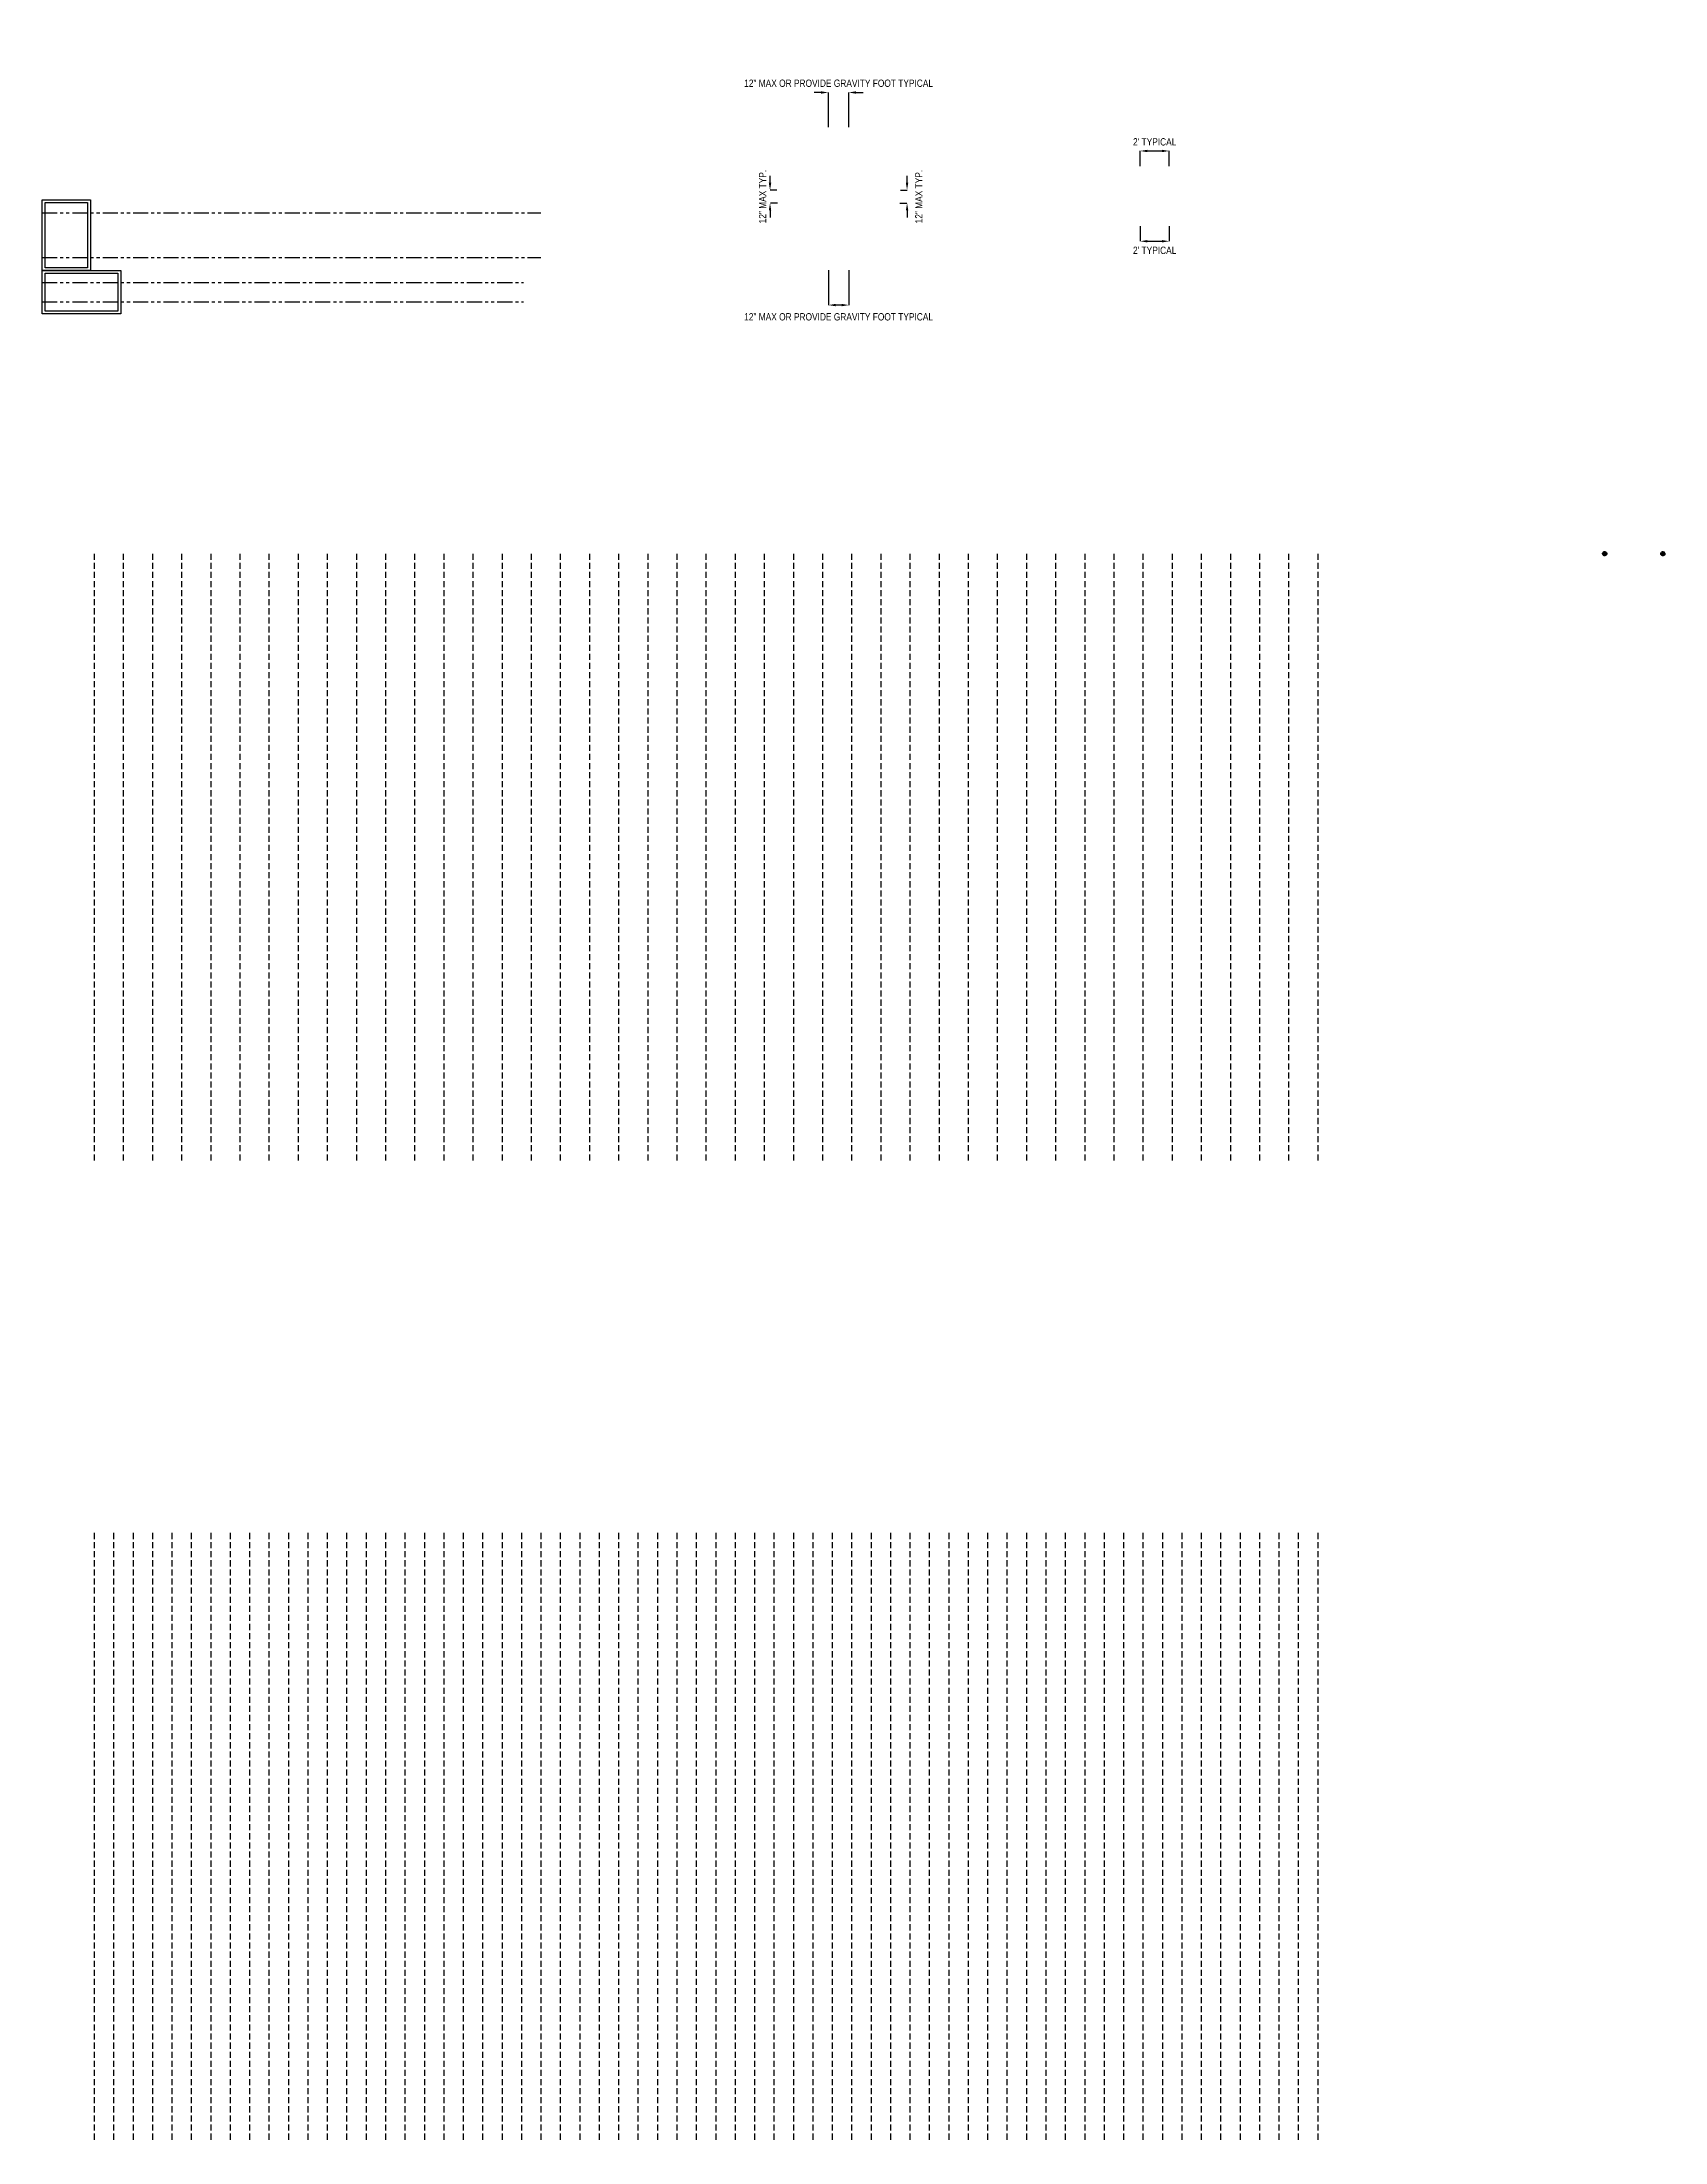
# Model space of a CAD drawing. Header units: feet. Extents: x -13431 to 13250, y 10829 to 29871.
# Drawn here: x 11139 to 12476, y 13687 to 15417 of the extents above; entities that cross this region are included whole.
import ezdxf

# ---------------------------------------------------------------- set-up
doc = ezdxf.new("R2010")
doc.units = ezdxf.units.FT
doc.header["$MEASUREMENT"] = 0
doc.linetypes.add('DASHED', pattern=[0.75, 0.5, -0.25])
doc.linetypes.add('PHANTOM', pattern=[2.5, 1.25, -0.25, 0.25, -0.25, 0.25, -0.25])
for name, color, linetype in [('MODULE FRAME', 9, 'Continuous'), ('MODULE HATCH', 7, 'Continuous'), ('STRUCTURAL', 4, 'DASHED')]:
    doc.layers.add(name, color=color, linetype=linetype)
doc.styles.add('1QUATER', font='technic_.ttf', dxfattribs={"height": 6})
doc.dimstyles.new('1QUATER', dxfattribs={"dimscale": 0, "dimtxt": 6, "dimasz": 6, "dimexe": 0, "dimexo": 1, "dimgap": 2, "dimtad": 1, "dimdec": 4, "dimzin": 3, "dimdsep": 46, "dimlunit": 4, "dimtxsty": '1QUATER', "dimcen": 6, "dimclrd": 1, "dimclre": 1, "dimclrt": 7, "dimadec": 0, "dimazin": 0, "dimtfac": 1, "dimtdec": 4, "dimtofl": 0, "dimtmove": 2, "dimatfit": 3, "dimfxl": 1, "dimfrac": 2, "dimtolj": 1, "dimtzin": 0, "dimarcsym": 1})

msp = doc.modelspace()

# ---------------------------------------------------------------- blocks, each defined once
blk = doc.blocks.new('*D152')
at = {"layer": 'Defpoints', "color": 0, "transparency": 16777216}
for p in [(12043.3, 15266.6, -26.5), (12067.3, 15266.6, -26.5), (12067.3, 15253.2)]:
    blk.add_point(p, dxfattribs=at)
at = {"layer": 'STRUCTURAL', "color": 1, "lineweight": -2, "transparency": 16777216}
for p, q in [((12043.3, 15265.6), (12043.3, 15253.2)), ((12067.3, 15265.6), (12067.3, 15253.2)), ((12049.3, 15253.2), (12061.3, 15253.2))]:
    blk.add_line(p, q, dxfattribs=at)
at = {"layer": 'STRUCTURAL', "color": 1, "transparency": 16777216}
for points in [[(12049.3, 15254.2), (12049.3, 15252.2), (12043.3, 15253.2)], [(12061.3, 15254.2), (12061.3, 15252.2), (12067.3, 15253.2)]]:
    blk.add_solid(points, dxfattribs=at)
at = {"layer": 'STRUCTURAL', "color": 7, "transparency": 16777216, "insert": (12055.3, 15245.7), "char_height": 6, "attachment_point": 5, "style": '1QUATER'}
blk.add_mtext("\\A1;2' TYPICAL", dxfattribs=at)
blk = doc.blocks.new('*D153')
at = {"layer": 'Defpoints', "color": 0, "transparency": 16777216}
for p in [(11738.4, 15284.6), (11745, 15295.4, 10.2), (11745.5, 15284.6, -13.5)]:
    blk.add_point(p, dxfattribs=at)
at = {"layer": 'STRUCTURAL', "color": 1, "lineweight": -2, "transparency": 16777216}
for p, q in [((11738.4, 15301.4), (11738.4, 15307.4)), ((11744, 15295.4), (11738.4, 15295.4)), ((11744.5, 15284.6), (11738.4, 15284.6)), ((11738.4, 15278.6), (11738.4, 15272.6))]:
    blk.add_line(p, q, dxfattribs=at)
at = {"layer": 'STRUCTURAL', "color": 1, "transparency": 16777216}
for points in [[(11737.4, 15301.4), (11739.4, 15301.4), (11738.4, 15295.4)], [(11737.4, 15278.6), (11739.4, 15278.6), (11738.4, 15284.6)]]:
    blk.add_solid(points, dxfattribs=at)
at = {"layer": 'STRUCTURAL', "color": 10, "transparency": 16777216, "insert": (11732.3, 15290), "char_height": 6, "attachment_point": 5, "rotation": 90, "style": '1QUATER'}
blk.add_mtext('\\A1;12" MAX TYP.', dxfattribs=at)
blk = doc.blocks.new('*D154')
at = {"layer": 'Defpoints', "color": 0, "transparency": 16777216}
for p in [(11786.5, 15230.3), (11803.3, 15230.3), (11786.5, 15200.6)]:
    blk.add_point(p, dxfattribs=at)
at = {"layer": 'STRUCTURAL', "color": 1, "lineweight": -2, "transparency": 16777216}
for p, q in [((11786.5, 15229.3), (11786.5, 15200.6)), ((11803.3, 15229.3), (11803.3, 15200.6)), ((11797.3, 15200.6), (11792.5, 15200.6))]:
    blk.add_line(p, q, dxfattribs=at)
at = {"layer": 'STRUCTURAL', "color": 1, "transparency": 16777216}
for points in [[(11792.5, 15201.6), (11792.5, 15199.6), (11786.5, 15200.6)], [(11797.3, 15201.6), (11797.3, 15199.6), (11803.3, 15200.6)]]:
    blk.add_solid(points, dxfattribs=at)
at = {"layer": 'STRUCTURAL', "color": 10, "transparency": 16777216, "insert": (11794.9, 15190.9), "char_height": 6, "attachment_point": 5, "style": '1QUATER'}
blk.add_mtext('\\A1;12" MAX OR PROVIDE GRAVITY FOOT TYPICAL', dxfattribs=at)
blk = doc.blocks.new('*D155')
at = {"layer": 'Defpoints', "color": 0, "transparency": 16777216}
for p in [(11844.3, 15284.6, -13.5), (11844.8, 15295.4, 10.2), (11851.3, 15284.6)]:
    blk.add_point(p, dxfattribs=at)
at = {"layer": 'STRUCTURAL', "color": 1, "lineweight": -2, "transparency": 16777216}
for p, q in [((11851.3, 15301.4), (11851.3, 15307.4)), ((11845.3, 15284.6), (11851.3, 15284.6)), ((11845.8, 15295.4), (11851.3, 15295.4)), ((11851.3, 15278.6), (11851.3, 15272.6))]:
    blk.add_line(p, q, dxfattribs=at)
at = {"layer": 'STRUCTURAL', "color": 1, "transparency": 16777216}
for points in [[(11850.3, 15301.4), (11852.3, 15301.4), (11851.3, 15295.4)], [(11850.3, 15278.6), (11852.3, 15278.6), (11851.3, 15284.6)]]:
    blk.add_solid(points, dxfattribs=at)
at = {"layer": 'STRUCTURAL', "color": 10, "transparency": 16777216, "insert": (11861, 15290), "char_height": 6, "attachment_point": 5, "rotation": 90, "style": '1QUATER'}
blk.add_mtext('\\A1;12" MAX TYP.', dxfattribs=at)
blk = doc.blocks.new('*D156')
at = {"layer": 'Defpoints', "color": 0, "transparency": 16777216}
for p in [(11786.5, 15375.8), (11786.5, 15346.1), (11803.3, 15346.1)]:
    blk.add_point(p, dxfattribs=at)
at = {"layer": 'STRUCTURAL', "color": 1, "lineweight": -2, "transparency": 16777216}
for p, q in [((11780.5, 15375.8), (11774.5, 15375.8)), ((11786.5, 15347.1), (11786.5, 15375.8)), ((11803.3, 15347.1), (11803.3, 15375.8)), ((11809.3, 15375.8), (11815.3, 15375.8))]:
    blk.add_line(p, q, dxfattribs=at)
at = {"layer": 'STRUCTURAL', "color": 1, "transparency": 16777216}
for points in [[(11780.5, 15376.8), (11780.5, 15374.8), (11786.5, 15375.8)], [(11809.3, 15376.8), (11809.3, 15374.8), (11803.3, 15375.8)]]:
    blk.add_solid(points, dxfattribs=at)
at = {"layer": 'STRUCTURAL', "color": 10, "transparency": 16777216, "insert": (11794.9, 15383.4), "char_height": 6, "attachment_point": 5, "style": '1QUATER'}
blk.add_mtext('\\A1;12" MAX OR PROVIDE GRAVITY FOOT TYPICAL', dxfattribs=at)
blk = doc.blocks.new('*D157')
at = {"layer": 'Defpoints', "color": 0, "transparency": 16777216}
for p in [(12067.3, 15327.6), (12043.3, 15314.2, -26.5), (12067.3, 15314.2, -26.5)]:
    blk.add_point(p, dxfattribs=at)
at = {"layer": 'STRUCTURAL', "color": 1, "lineweight": -2, "transparency": 16777216}
for p, q in [((12043.3, 15315.2), (12043.3, 15327.6)), ((12049.3, 15327.6), (12061.3, 15327.6)), ((12067.3, 15315.2), (12067.3, 15327.6))]:
    blk.add_line(p, q, dxfattribs=at)
at = {"layer": 'STRUCTURAL', "color": 1, "transparency": 16777216}
for points in [[(12049.3, 15328.6), (12049.3, 15326.6), (12043.3, 15327.6)], [(12061.3, 15328.6), (12061.3, 15326.6), (12067.3, 15327.6)]]:
    blk.add_solid(points, dxfattribs=at)
at = {"layer": 'STRUCTURAL', "color": 7, "transparency": 16777216, "insert": (12055.3, 15335.1), "char_height": 6, "attachment_point": 5, "style": '1QUATER'}
blk.add_mtext("\\A1;2' TYPICAL", dxfattribs=at)
blk = doc.blocks.new('*U165')
at = {"layer": 'STRUCTURAL'}
h = blk.add_hatch(color=3, dxfattribs=at)
h.dxf.hatch_style = 1
h.paths.add_polyline_path([(1.7, 0, 1), (-1.7, 0, 1)])
at = {"layer": 'STRUCTURAL', "color": 3}
blk.add_circle((0, 0), 1.73, dxfattribs=at)

# ---------------------------------------------------------------- dimensions: what is measured, and where the dimension line sits
at = {"layer": 'STRUCTURAL'}
for base, p1, p2, override, picture, middle in [((11786.47696, 15375.80672), (11803.25329, 15346.1242), (11786.47696, 15346.1242), {"dimscale": 1, "dimgap": 3, "dimclrt": 10}, '*D156', (11794.86513, 15383.41637)), ((11786.47696, 15200.62776), (11803.25329, 15230.31027), (11786.47696, 15230.31027), {"dimscale": 1, "dimgap": 0.25, "dimclrt": 10}, '*D154', (11794.86513, 15190.92381))]:
    dim = msp.add_linear_dim(base=base, p1=p1, p2=p2, text='12" MAX OR PROVIDE GRAVITY FOOT TYPICAL', dimstyle='1QUATER', override=override, dxfattribs=at)
    dim.commit()
    dim.dimension.update_dxf_attribs({"geometry": picture, "text_midpoint": middle})
for base, p1, p2, picture, middle in [((12067.25329, 15327.55224), (12043.25329, 15314.2152, -26.50838), (12067.25329, 15314.2152, -26.50838), '*D157', (12055.25329, 15335.09814)), ((12067.25329, 15253.23151), (12043.25329, 15266.56854, -26.50838), (12067.25329, 15266.56854, -26.50838), '*D152', (12055.25329, 15245.68561))]:
    dim = msp.add_linear_dim(base=base, p1=p1, p2=p2, text="2' TYPICAL", dimstyle='1QUATER', override={"dimscale": 1}, dxfattribs=at)
    dim.commit()
    dim.dimension.update_dxf_attribs({"geometry": picture, "text_midpoint": middle, "dimtype": 160})
for base, p1, p2, override, picture, middle in [((11738.41032, 15284.64406), (11744.95244, 15295.37719, 10.18111), (11745.47752, 15284.64406, -13.52109), {"dimscale": 1, "dimclrt": 10}, '*D153', (11732.30067, 15290.01062)), ((11851.31993, 15284.64406), (11844.77781, 15295.37719, 10.18111), (11844.25273, 15284.64406, -13.52109), {"dimscale": 1, "dimgap": 0.25, "dimclrt": 10}, '*D155', (11861.02388, 15290.01062))]:
    dim = msp.add_linear_dim(base=base, p1=p1, p2=p2, angle=90, text='12" MAX TYP.', dimstyle='1QUATER', override=override, dxfattribs=at)
    dim.commit()
    dim.dimension.update_dxf_attribs({"geometry": picture, "text_midpoint": middle})

# ---------------------------------------------------------------- hatches: boundary and pattern name
at = {"layer": 'MODULE HATCH', "extrusion": (3.08151e-33, -0.447214, 0.894427)}
h = msp.add_hatch(dxfattribs=at)
h.set_pattern_fill('ANGLE', color=9, scale=14.99934, angle=90)
h.set_pattern_definition([(90, (11178.6467, 13608.3606), (-4.12482, 3e-16), [2.99987, -1.12495]), (180, (11178.6467, 13608.3606), (-5e-16, -4.12482), [2.99987, -1.12495])])
h.paths.add_polyline_path([(11141.16343, 13610.87724), (11176.13009, 13610.87724), (11176.13009, 13670.8438), (11141.16343, 13670.8438)])
at = {"layer": 'MODULE HATCH', "extrusion": (0, -0.447214, 0.894427)}
h = msp.add_hatch(dxfattribs=at)
h.set_pattern_fill('ANGLE', color=9, scale=14.99934)
h.set_pattern_definition([(0, (11138.647, 13568.361), (0, 4.12482), [2.99987, -1.12495]), (90, (11138.647, 13568.361), (-4.12482, 3e-16), [2.99987, -1.12495])])
h.paths.add_polyline_path([(11141.16343, 13605.84406), (11141.16343, 13570.8774), (11201.12999, 13570.8774), (11201.12999, 13605.84406)])

# ---------------------------------------------------------------- linework, layer by layer
at = {"color": 4, "extrusion": (0, -0.447214, 0.894427), "elevation": -6836.68019}
for points in [[(11138.64684, 13608.36065), (11138.64684, 13673.36039), (11178.64668, 13673.36039), (11178.64668, 13608.36065)], [(11138.64684, 13608.36065), (11203.64658, 13608.36065), (11203.64658, 13568.36081), (11138.64684, 13568.36081)]]:
    msp.add_lwpolyline(points, close=True, dxfattribs=at)
at = {"layer": 'MODULE FRAME', "color": 7, "extrusion": (0, -0.447214, 0.894427), "elevation": -6836.68019, "flags": 128}
for points in [[(11138.64684, 13608.36065), (11138.64684, 13673.36039), (11178.64668, 13673.36039), (11178.64668, 13608.36065), (11138.64684, 13608.36065)], [(11138.64684, 13608.36065), (11203.64658, 13608.36065), (11203.64658, 13568.36081), (11138.64684, 13568.36081), (11138.64684, 13608.36065)]]:
    msp.add_lwpolyline(points, dxfattribs=at)
at = {"layer": 'MODULE FRAME', "color": 8, "linetype": 'Continuous', "extrusion": (0, -0.447214, 0.894427), "elevation": -6836.68019, "flags": 128}
for points in [[(11141.16343, 13610.87724), (11141.16343, 13670.8438), (11176.13009, 13670.8438), (11176.13009, 13610.87724)], [(11141.16343, 13605.84406), (11201.12999, 13605.84406), (11201.12999, 13570.8774), (11141.16343, 13570.8774)]]:
    msp.add_lwpolyline(points, close=True, dxfattribs=at)
at = {"layer": 'STRUCTURAL', "color": 7, "linetype": 'PHANTOM', "ltscale": 10}
for p, q in [((11138.64684, 15276.54852, -5.36656), (11549.46279, 15276.54852, -5.36656)), ((11138.64684, 15239.87724, -5.36656), (11549.46279, 15239.87724, -5.36656)), ((11138.64684, 15219.14412, -29.06877), (11535.43436, 15219.14412, -29.06877)), ((11138.64684, 15203.36717, -29.06877), (11535.43436, 15203.36717, -29.06877))]:
    msp.add_line(p, q, dxfattribs=at)
at = {"layer": 'STRUCTURAL', "color": 1, "linetype": 'DASHED', "ltscale": 10}
for p, q in [((11181.62699, 14995.70723), (11181.62699, 14493.80369)), ((11205.62699, 14995.70723), (11205.62699, 14493.80369)), ((11229.62699, 14995.70723), (11229.62699, 14493.80369)), ((11253.62699, 14995.70723), (11253.62699, 14493.80369)), ((11277.62699, 14995.70723), (11277.62699, 14493.80369)), ((11301.62699, 14995.70723), (11301.62699, 14493.80369)), ((11325.62699, 14995.70723), (11325.62699, 14493.80369)), ((11349.62699, 14995.70723), (11349.62699, 14493.80369)), ((11373.62699, 14995.70723), (11373.62699, 14493.80369)), ((11397.62699, 14995.70723), (11397.62699, 14493.80369)), ((11421.62699, 14995.70723), (11421.62699, 14493.80369)), ((11445.62699, 14995.70723), (11445.62699, 14493.80369)), ((11469.62699, 14995.70723), (11469.62699, 14493.80369)), ((11493.62699, 14995.70723), (11493.62699, 14493.80369)), ((11517.62699, 14995.70723), (11517.62699, 14493.80369)), ((11541.62699, 14995.70723), (11541.62699, 14493.80369)), ((11565.62699, 14995.70723), (11565.62699, 14493.80369)), ((11589.62699, 14995.70723), (11589.62699, 14493.80369)), ((11613.62699, 14995.70723), (11613.62699, 14493.80369)), ((11637.62699, 14995.70723), (11637.62699, 14493.80369)), ((11661.62699, 14995.70723), (11661.62699, 14493.80369)), ((11685.62699, 14995.70723), (11685.62699, 14493.80369)), ((11709.62699, 14995.70723), (11709.62699, 14493.80369)), ((11733.62699, 14995.70723), (11733.62699, 14493.80369)), ((11757.62699, 14995.70723), (11757.62699, 14493.80369)), ((11781.62699, 14995.70723), (11781.62699, 14493.80369)), ((11805.62699, 14995.70723), (11805.62699, 14493.80369)), ((11829.62699, 14995.70723), (11829.62699, 14493.80369)), ((11853.62699, 14995.70723), (11853.62699, 14493.80369)), ((11877.62699, 14995.70723), (11877.62699, 14493.80369)), ((11901.62699, 14995.70723), (11901.62699, 14493.80369)), ((11925.62699, 14995.70723), (11925.62699, 14493.80369)), ((11949.62699, 14995.70723), (11949.62699, 14493.80369)), ((11973.62699, 14995.70723), (11973.62699, 14493.80369)), ((11997.62699, 14995.70723), (11997.62699, 14493.80369)), ((12021.62699, 14995.70723), (12021.62699, 14493.80369)), ((12045.62699, 14995.70723), (12045.62699, 14493.80369)), ((12069.62699, 14995.70723), (12069.62699, 14493.80369)), ((12093.62699, 14995.70723), (12093.62699, 14493.80369)), ((12117.62699, 14995.70723), (12117.62699, 14493.80369)), ((12141.62699, 14995.70723), (12141.62699, 14493.80369)), ((12165.62699, 14995.70723), (12165.62699, 14493.80369)), ((12189.62699, 14995.70723), (12189.62699, 14493.80369)), ((11181.62699, 14188.67185), (11181.62699, 13686.76831)), ((11197.62699, 14188.67185), (11197.62699, 13686.76831)), ((11213.62699, 14188.67185), (11213.62699, 13686.76831)), ((11229.62699, 14188.67185), (11229.62699, 13686.76831)), ((11245.62699, 14188.67185), (11245.62699, 13686.76831)), ((11261.62699, 14188.67185), (11261.62699, 13686.76831)), ((11277.62699, 14188.67185), (11277.62699, 13686.76831)), ((11293.62699, 14188.67185), (11293.62699, 13686.76831)), ((11309.62699, 14188.67185), (11309.62699, 13686.76831)), ((11325.62699, 14188.67185), (11325.62699, 13686.76831)), ((11341.62699, 14188.67185), (11341.62699, 13686.76831)), ((11357.62699, 14188.67185), (11357.62699, 13686.76831)), ((11373.62699, 14188.67185), (11373.62699, 13686.76831)), ((11389.62699, 14188.67185), (11389.62699, 13686.76831)), ((11405.62699, 14188.67185), (11405.62699, 13686.76831)), ((11421.62699, 14188.67185), (11421.62699, 13686.76831)), ((11437.62699, 14188.67185), (11437.62699, 13686.76831)), ((11453.62699, 14188.67185), (11453.62699, 13686.76831)), ((11469.62699, 14188.67185), (11469.62699, 13686.76831)), ((11485.62699, 14188.67185), (11485.62699, 13686.76831)), ((11501.62699, 14188.67185), (11501.62699, 13686.76831)), ((11517.62699, 14188.67185), (11517.62699, 13686.76831)), ((11533.62699, 14188.67185), (11533.62699, 13686.76831)), ((11549.62699, 14188.67185), (11549.62699, 13686.76831)), ((11565.62699, 14188.67185), (11565.62699, 13686.76831)), ((11581.62699, 14188.67185), (11581.62699, 13686.76831)), ((11597.62699, 14188.67185), (11597.62699, 13686.76831)), ((11613.62699, 14188.67185), (11613.62699, 13686.76831)), ((11629.62699, 14188.67185), (11629.62699, 13686.76831)), ((11645.62699, 14188.67185), (11645.62699, 13686.76831)), ((11661.62699, 14188.67185), (11661.62699, 13686.76831)), ((11677.62699, 14188.67185), (11677.62699, 13686.76831)), ((11693.62699, 14188.67185), (11693.62699, 13686.76831)), ((11709.62699, 14188.67185), (11709.62699, 13686.76831)), ((11725.62699, 14188.67185), (11725.62699, 13686.76831)), ((11741.62699, 14188.67185), (11741.62699, 13686.76831)), ((11757.62699, 14188.67185), (11757.62699, 13686.76831)), ((11773.62699, 14188.67185), (11773.62699, 13686.76831)), ((11789.62699, 14188.67185), (11789.62699, 13686.76831)), ((11805.62699, 14188.67185), (11805.62699, 13686.76831)), ((11821.62699, 14188.67185), (11821.62699, 13686.76831)), ((11837.62699, 14188.67185), (11837.62699, 13686.76831)), ((11853.62699, 14188.67185), (11853.62699, 13686.76831)), ((11869.62699, 14188.67185), (11869.62699, 13686.76831)), ((11885.62699, 14188.67185), (11885.62699, 13686.76831)), ((11901.62699, 14188.67185), (11901.62699, 13686.76831)), ((11917.62699, 14188.67185), (11917.62699, 13686.76831)), ((11933.62699, 14188.67185), (11933.62699, 13686.76831)), ((11949.62699, 14188.67185), (11949.62699, 13686.76831)), ((11965.62699, 14188.67185), (11965.62699, 13686.76831)), ((11981.62699, 14188.67185), (11981.62699, 13686.76831)), ((11997.62699, 14188.67185), (11997.62699, 13686.76831)), ((12013.62699, 14188.67185), (12013.62699, 13686.76831)), ((12029.62699, 14188.67185), (12029.62699, 13686.76831)), ((12045.62699, 14188.67185), (12045.62699, 13686.76831)), ((12061.62699, 14188.67185), (12061.62699, 13686.76831)), ((12077.62699, 14188.67185), (12077.62699, 13686.76831)), ((12093.62699, 14188.67185), (12093.62699, 13686.76831)), ((12109.62699, 14188.67185), (12109.62699, 13686.76831)), ((12125.62699, 14188.67185), (12125.62699, 13686.76831)), ((12141.62699, 14188.67185), (12141.62699, 13686.76831)), ((12157.62699, 14188.67185), (12157.62699, 13686.76831)), ((12173.62699, 14188.67185), (12173.62699, 13686.76831)), ((12189.62699, 14188.67185), (12189.62699, 13686.76831))]:
    msp.add_line(p, q, dxfattribs=at)

# ---------------------------------------------------------------- block references
at = {"layer": 'STRUCTURAL'}
msp.add_blockref('*U165', (12425.96502, 14995.70723), dxfattribs=at)
at = {"layer": 'STRUCTURAL', "rotation": 270}
msp.add_blockref('*U165', (12473.96502, 14995.70723), dxfattribs=at)

msp.set_redraw_order([(e.dxf.handle, doc.entitydb.next_handle()) for e in msp.query("TEXT MTEXT ATTDEF DIMENSION ARC_DIMENSION")])  # texts and dimensions are drawn at this point

doc.saveas('drawing.dxf')
